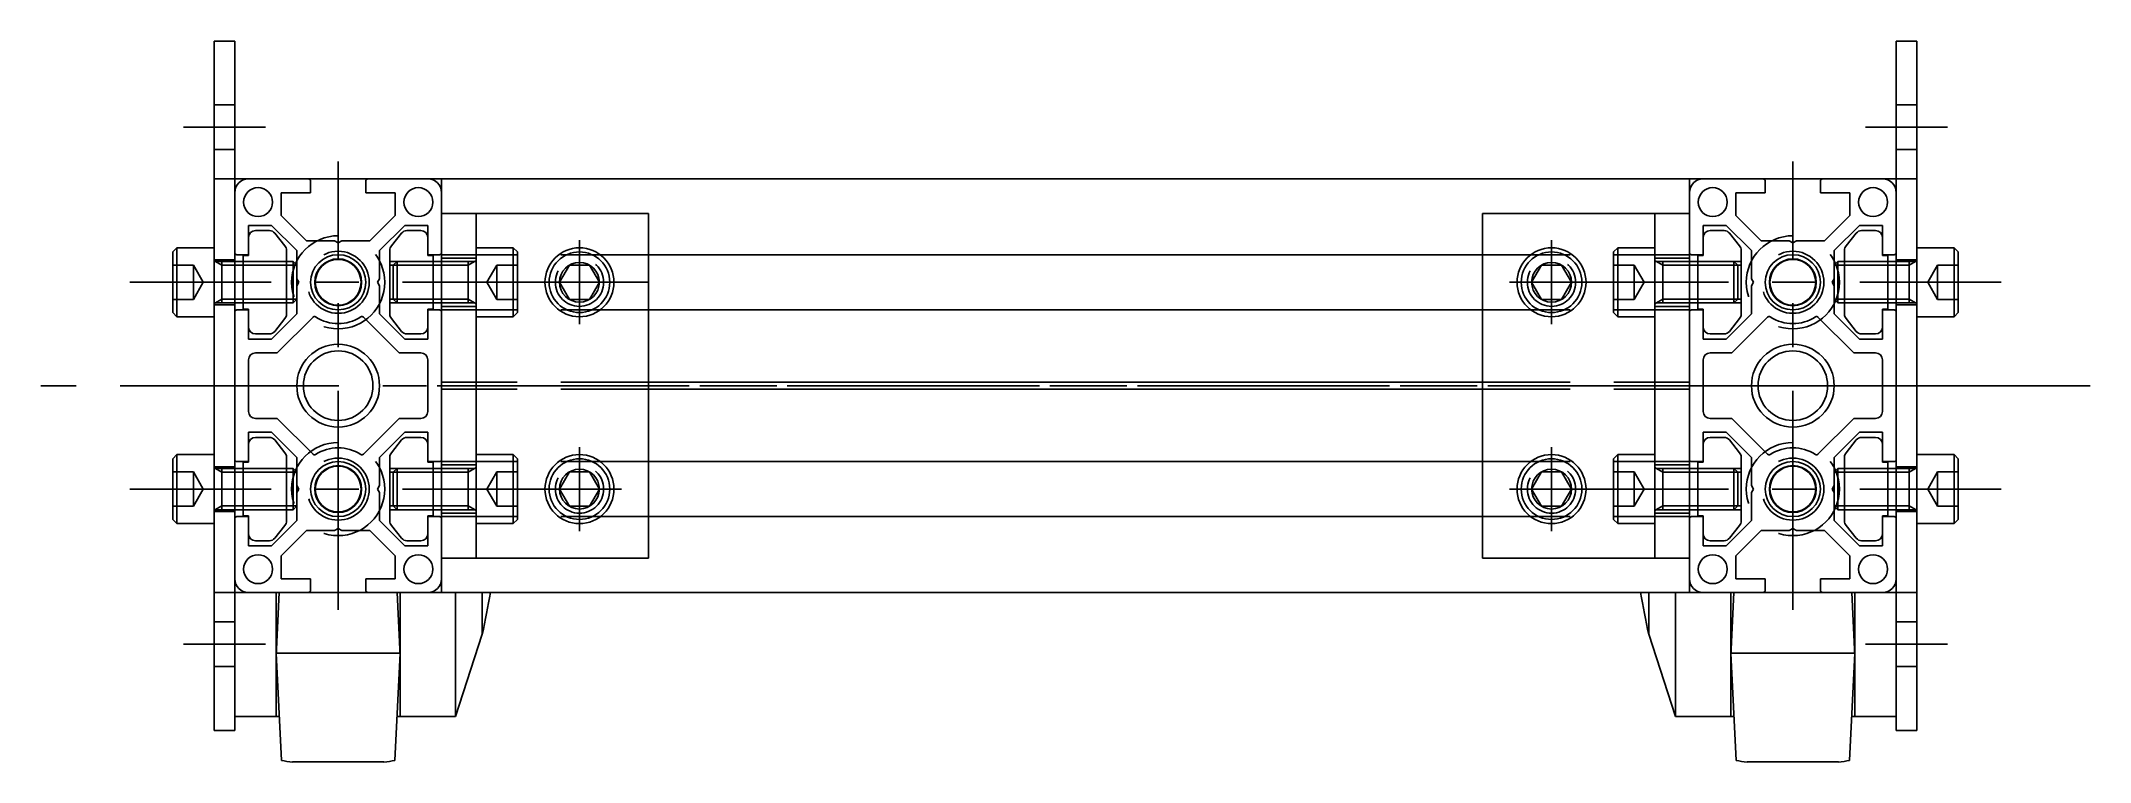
# Model space of a CAD drawing. Extents: x -197 to 907, y -103 to 1134.
# Drawn here: x -43.1 to 254.1, y 1029 to 1133.6 of the extents above; entities that cross this region are included whole.
import ezdxf

# ---------------------------------------------------------------- set-up
doc = ezdxf.new("R2010")
doc.units = 0
doc.linetypes.add('CENTER', pattern=[50.8, 31.75, -6.35, 6.35, -6.35])
doc.linetypes.add('DASHED', pattern=[19.05, 12.7, -6.35])
doc.layers.get('0').update_dxf_attribs({"linetype": 'CONTINUOUS'})
doc.layers.add('CENTER', color=1, linetype='CENTER')

msp = doc.modelspace()

# ---------------------------------------------------------------- linework, layer by layer
at = {"color": 7, "linetype": 'CONTINUOUS'}
for p, q in [((-18, 1133.56), (-15, 1133.56)), ((-18, 1133.56), (-18, 1033.56)), ((-15, 1133.56), (-15, 1033.56)), ((229, 1133.56), (226, 1133.56)), ((226, 1133.56), (226, 1033.56)), ((229, 1133.56), (229, 1033.56)), ((-15, 1113.56), (-18, 1113.56)), ((226, 1113.56), (-15, 1113.56)), ((-4, 1111.56), (-4, 1113.26)), ((4, 1111.56), (4, 1113.26)), ((15, 1053.56), (15, 1113.56)), ((196, 1053.56), (196, 1113.56)), ((207, 1111.56), (207, 1113.26)), ((215, 1111.56), (215, 1113.26)), ((226, 1113.56), (229, 1113.56)), ((-8.25, 1111.56), (-4, 1111.56)), ((-8.25, 1108.23), (-8.25, 1111.56)), ((8.25, 1111.56), (4, 1111.56)), ((8.25, 1108.23), (8.25, 1111.56)), ((202.75, 1111.56), (207, 1111.56)), ((202.75, 1108.23), (202.75, 1111.56)), ((219.25, 1111.56), (215, 1111.56)), ((219.25, 1108.23), (219.25, 1111.56)), ((-13, 1102.56), (-13, 1106.81)), ((-13, 1106.81), (-9.66, 1106.81)), ((-13, 1102.46), (-13, 1106.81)), ((-9.98, 1106.06), (-12, 1106.06)), ((-6, 1103.15), (-9.66, 1106.81)), ((-9.2, 1105.69), (-7.72, 1103.84)), ((-4.59, 1104.56), (-8.25, 1108.23)), ((4.59, 1104.56), (8.25, 1108.23)), ((6, 1103.15), (9.66, 1106.81)), ((7.72, 1103.84), (9.2, 1105.69)), ((9.66, 1106.81), (13, 1106.81)), ((9.98, 1106.06), (12, 1106.06)), ((13, 1102.46), (13, 1106.81)), ((45, 1108.56), (15, 1108.56)), ((20, 1058.56), (20, 1108.56)), ((45, 1058.56), (45, 1108.56)), ((166, 1058.56), (166, 1108.56)), ((166, 1108.56), (196, 1108.56)), ((191, 1058.56), (191, 1108.56)), ((198, 1102.46), (198, 1106.81)), ((201.34, 1106.81), (198, 1106.81)), ((201.02, 1106.06), (199, 1106.06)), ((205, 1103.15), (201.34, 1106.81)), ((203.28, 1103.84), (201.8, 1105.69)), ((206.41, 1104.56), (202.75, 1108.23)), ((215.59, 1104.56), (219.25, 1108.23)), ((217, 1103.15), (220.66, 1106.81)), ((220.2, 1105.69), (218.72, 1103.84)), ((224, 1106.81), (220.66, 1106.81)), ((220.98, 1106.06), (223, 1106.06)), ((224, 1102.56), (224, 1106.81)), ((224, 1102.46), (224, 1106.81)), ((-23.4, 1103.56), (-24, 1102.96)), ((-24, 1094.16), (-24, 1102.96)), ((-23.4, 1093.56), (-23.4, 1103.56)), ((-23.4, 1103.56), (-18, 1103.56)), ((-7.5, 1103.21), (-7.5, 1093.92)), ((-6, 1093.98), (-6, 1103.15)), ((-0.52, 1104.56), (-4.59, 1104.56)), ((0, 1104.26), (-0.52, 1104.56)), ((0, 1104.26), (0.52, 1104.56)), ((4.59, 1104.56), (0.52, 1104.56)), ((6, 1099.08), (6, 1103.15)), ((7.5, 1093.92), (7.5, 1103.21)), ((25.4, 1103.56), (20, 1103.56)), ((25.4, 1103.56), (25.4, 1093.56)), ((25.4, 1103.56), (26, 1102.96)), ((26, 1102.96), (26, 1094.16)), ((185.6, 1103.56), (185, 1102.96)), ((185, 1102.96), (185, 1094.16)), ((185.6, 1103.56), (185.6, 1093.56)), ((185.6, 1103.56), (191, 1103.56)), ((203.5, 1093.92), (203.5, 1103.21)), ((205, 1099.08), (205, 1103.15)), ((206.41, 1104.56), (210.48, 1104.56)), ((211, 1104.26), (210.48, 1104.56)), ((211, 1104.26), (211.52, 1104.56)), ((211.52, 1104.56), (215.59, 1104.56)), ((217, 1093.98), (217, 1103.15)), ((218.5, 1103.21), (218.5, 1093.92)), ((234.4, 1103.56), (229, 1103.56)), ((234.4, 1093.56), (234.4, 1103.56)), ((234.4, 1103.56), (235, 1102.96)), ((235, 1094.16), (235, 1102.96)), ((-13.8, 1101.56), (-15, 1101.56)), ((-13, 1102.56), (-14.7, 1102.56)), ((-13.8, 1102.46), (-13.8, 1094.66)), ((-13, 1102.46), (-13.8, 1102.46)), ((-7.5, 1101.56), (-6.54, 1101.56)), ((-6.54, 1101.56), (-6.54, 1095.56)), ((-6, 1101.02), (-6.54, 1101.56)), ((14.7, 1102.56), (13, 1102.56)), ((13, 1102.46), (13.8, 1102.46)), ((13.8, 1094.66), (13.8, 1102.46)), ((15, 1101.56), (13.8, 1101.56)), ((32.11, 1098.56), (33.56, 1101.06)), ((33.56, 1101.06), (36.44, 1101.06)), ((36.44, 1101.06), (37.89, 1098.56)), ((166, 1102.56), (45, 1102.56)), ((174.56, 1101.06), (173.11, 1098.56)), ((177.44, 1101.06), (174.56, 1101.06)), ((178.89, 1098.56), (177.44, 1101.06)), ((196, 1101.56), (197.2, 1101.56)), ((196.3, 1102.56), (198, 1102.56)), ((197.2, 1094.66), (197.2, 1102.46)), ((198, 1102.46), (197.2, 1102.46)), ((217, 1101.02), (217.54, 1101.56)), ((217.54, 1101.56), (217.54, 1095.56)), ((218.5, 1101.56), (217.54, 1101.56)), ((224, 1102.56), (225.7, 1102.56)), ((224, 1102.46), (224.8, 1102.46)), ((224.8, 1102.46), (224.8, 1094.66)), ((224.8, 1101.56), (226, 1101.56)), ((-5.7, 1098.56), (-6, 1099.08)), ((-5.7, 1098.56), (-6, 1098.05)), ((5.7, 1098.56), (6, 1099.08)), ((5.7, 1098.56), (6, 1098.05)), ((6, 1093.98), (6, 1098.05)), ((33.56, 1096.06), (32.11, 1098.56)), ((37.89, 1098.56), (36.44, 1096.06)), ((173.11, 1098.56), (174.56, 1096.06)), ((177.44, 1096.06), (178.89, 1098.56)), ((205.3, 1098.56), (205, 1099.08)), ((205.3, 1098.56), (205, 1098.05)), ((205, 1093.98), (205, 1098.05)), ((216.7, 1098.56), (217, 1099.08)), ((216.7, 1098.56), (217, 1098.05)), ((-23.4, 1093.56), (-24, 1094.16)), ((-15, 1095.56), (-13.8, 1095.56)), ((-13, 1094.56), (-14.7, 1094.56)), ((-13, 1094.66), (-13.8, 1094.66)), ((-13, 1094.66), (-13, 1090.31)), ((-13, 1090.31), (-13, 1094.56)), ((-6, 1093.98), (-9.66, 1090.31)), ((-7.5, 1095.56), (-6.54, 1095.56)), ((-6, 1096.11), (-6.54, 1095.56)), ((6, 1093.98), (9.66, 1090.31)), ((13, 1090.31), (13, 1094.66)), ((13, 1094.66), (13.8, 1094.66)), ((14.7, 1094.56), (13, 1094.56)), ((15, 1095.56), (13.8, 1095.56)), ((25.4, 1093.56), (26, 1094.16)), ((36.44, 1096.06), (33.56, 1096.06)), ((45, 1094.56), (166, 1094.56)), ((174.56, 1096.06), (177.44, 1096.06)), ((185.6, 1093.56), (185, 1094.16)), ((196, 1095.56), (197.2, 1095.56)), ((196.3, 1094.56), (198, 1094.56)), ((198, 1094.66), (197.2, 1094.66)), ((198, 1090.31), (198, 1094.66)), ((205, 1093.98), (201.34, 1090.31)), ((217, 1096.11), (217.54, 1095.56)), ((217, 1093.98), (220.66, 1090.31)), ((218.5, 1095.56), (217.54, 1095.56)), ((224, 1094.66), (224, 1090.31)), ((224, 1094.66), (224.8, 1094.66)), ((224, 1090.31), (224, 1094.56)), ((224, 1094.56), (225.7, 1094.56)), ((226, 1095.56), (224.8, 1095.56)), ((234.4, 1093.56), (235, 1094.16)), ((-23.4, 1093.56), (-18, 1093.56)), ((-9.98, 1091.06), (-12, 1091.06)), ((-7.72, 1093.29), (-9.2, 1091.44)), ((-3.65, 1093.5), (-8.84, 1088.31)), ((3.65, 1093.5), (8.84, 1088.31)), ((9.2, 1091.44), (7.72, 1093.29)), ((9.98, 1091.06), (12, 1091.06)), ((25.4, 1093.56), (20, 1093.56)), ((185.6, 1093.56), (191, 1093.56)), ((201.02, 1091.06), (199, 1091.06)), ((201.8, 1091.44), (203.28, 1093.29)), ((207.35, 1093.5), (202.16, 1088.31)), ((214.65, 1093.5), (219.84, 1088.31)), ((218.72, 1093.29), (220.2, 1091.44)), ((220.98, 1091.06), (223, 1091.06)), ((234.4, 1093.56), (229, 1093.56)), ((-13, 1090.31), (-9.66, 1090.31)), ((-12, 1088.31), (-8.84, 1088.31)), ((8.84, 1088.31), (12, 1088.31)), ((9.66, 1090.31), (13, 1090.31)), ((201.34, 1090.31), (198, 1090.31)), ((202.16, 1088.31), (199, 1088.31)), ((223, 1088.31), (219.84, 1088.31)), ((224, 1090.31), (220.66, 1090.31)), ((-13, 1079.81), (-13, 1087.31)), ((13, 1079.81), (13, 1087.31)), ((198, 1079.81), (198, 1087.31)), ((224, 1079.81), (224, 1087.31)), ((166, 1084.08), (45, 1084.08)), ((166, 1083.05), (45, 1083.05)), ((-13, 1072.46), (-13, 1076.81)), ((-9.66, 1076.81), (-13, 1076.81)), ((-8.84, 1078.81), (-12, 1078.81)), ((-9.98, 1076.06), (-12, 1076.06)), ((-6, 1073.15), (-9.66, 1076.81)), ((-3.65, 1073.63), (-8.84, 1078.81)), ((8.84, 1078.81), (3.65, 1073.63)), ((6, 1073.15), (9.66, 1076.81)), ((12, 1078.81), (8.84, 1078.81)), ((13, 1076.81), (9.66, 1076.81)), ((9.98, 1076.06), (12, 1076.06)), ((13, 1072.46), (13, 1076.81)), ((198, 1072.46), (198, 1076.81)), ((198, 1076.81), (201.34, 1076.81)), ((199, 1078.81), (202.16, 1078.81)), ((201.02, 1076.06), (199, 1076.06)), ((205, 1073.15), (201.34, 1076.81)), ((202.16, 1078.81), (207.35, 1073.63)), ((214.65, 1073.63), (219.84, 1078.81)), ((217, 1073.15), (220.66, 1076.81)), ((219.84, 1078.81), (223, 1078.81)), ((220.66, 1076.81), (224, 1076.81)), ((220.98, 1076.06), (223, 1076.06)), ((224, 1072.46), (224, 1076.81)), ((-23.4, 1073.56), (-24, 1072.96)), ((-24, 1064.16), (-24, 1072.96)), ((-23.4, 1063.56), (-23.4, 1073.56)), ((-23.4, 1073.56), (-18, 1073.56)), ((-9.2, 1075.69), (-7.72, 1073.84)), ((-7.5, 1073.21), (-7.5, 1063.92)), ((-6, 1073.15), (-6, 1063.98)), ((6, 1073.15), (6, 1069.08)), ((7.5, 1063.92), (7.5, 1073.21)), ((7.72, 1073.84), (9.2, 1075.69)), ((25.4, 1073.56), (20, 1073.56)), ((25.4, 1073.56), (25.4, 1063.56)), ((25.4, 1073.56), (26, 1072.96)), ((26, 1072.96), (26, 1064.16)), ((185.6, 1073.56), (185, 1072.96)), ((185, 1072.96), (185, 1064.16)), ((185.6, 1073.56), (185.6, 1063.56)), ((185.6, 1073.56), (191, 1073.56)), ((203.28, 1073.84), (201.8, 1075.69)), ((203.5, 1063.92), (203.5, 1073.21)), ((205, 1073.15), (205, 1069.08)), ((217, 1073.15), (217, 1063.98)), ((218.5, 1073.21), (218.5, 1063.92)), ((220.2, 1075.69), (218.72, 1073.84)), ((234.4, 1073.56), (229, 1073.56)), ((234.4, 1063.56), (234.4, 1073.56)), ((234.4, 1073.56), (235, 1072.96)), ((235, 1064.16), (235, 1072.96)), ((-13.8, 1071.56), (-15, 1071.56)), ((-14.7, 1072.56), (-13, 1072.56)), ((-13.8, 1072.46), (-13.8, 1064.66)), ((-13, 1072.46), (-13.8, 1072.46)), ((-7.5, 1071.56), (-6.54, 1071.56)), ((-6.54, 1071.56), (-6.54, 1065.56)), ((-6, 1071.02), (-6.54, 1071.56)), ((14.7, 1072.56), (13, 1072.56)), ((13, 1072.46), (13.8, 1072.46)), ((13.8, 1064.66), (13.8, 1072.46)), ((13.8, 1071.56), (15, 1071.56)), ((32.11, 1068.56), (33.56, 1071.06)), ((33.56, 1071.06), (36.44, 1071.06)), ((36.44, 1071.06), (37.89, 1068.56)), ((166, 1072.56), (45, 1072.56)), ((174.56, 1071.06), (173.11, 1068.56)), ((177.44, 1071.06), (174.56, 1071.06)), ((178.89, 1068.56), (177.44, 1071.06)), ((197.2, 1071.56), (196, 1071.56)), ((196.3, 1072.56), (198, 1072.56)), ((197.2, 1064.66), (197.2, 1072.46)), ((198, 1072.46), (197.2, 1072.46)), ((217, 1071.02), (217.54, 1071.56)), ((217.54, 1071.56), (217.54, 1065.56)), ((218.5, 1071.56), (217.54, 1071.56)), ((225.7, 1072.56), (224, 1072.56)), ((224, 1072.46), (224.8, 1072.46)), ((224.8, 1072.46), (224.8, 1064.66)), ((224.8, 1071.56), (226, 1071.56)), ((-5.7, 1068.56), (-6, 1069.08)), ((-5.7, 1068.56), (-6, 1068.05)), ((5.7, 1068.56), (6, 1069.08)), ((5.7, 1068.56), (6, 1068.05)), ((6, 1068.05), (6, 1063.98)), ((33.56, 1066.06), (32.11, 1068.56)), ((37.89, 1068.56), (36.44, 1066.06)), ((173.11, 1068.56), (174.56, 1066.06)), ((177.44, 1066.06), (178.89, 1068.56)), ((205.3, 1068.56), (205, 1069.08)), ((205.3, 1068.56), (205, 1068.05)), ((205, 1068.05), (205, 1063.98)), ((216.7, 1068.56), (217, 1069.08)), ((216.7, 1068.56), (217, 1068.05)), ((-23.4, 1063.56), (-24, 1064.16)), ((-15, 1065.56), (-13.8, 1065.56)), ((-14.7, 1064.56), (-13, 1064.56)), ((-13, 1064.66), (-13.8, 1064.66)), ((-13, 1064.66), (-13, 1060.31)), ((-7.5, 1065.56), (-6.54, 1065.56)), ((-6, 1066.11), (-6.54, 1065.56)), ((13, 1064.66), (13, 1060.31)), ((13, 1064.66), (13.8, 1064.66)), ((14.7, 1064.56), (13, 1064.56)), ((15, 1065.56), (13.8, 1065.56)), ((25.4, 1063.56), (26, 1064.16)), ((36.44, 1066.06), (33.56, 1066.06)), ((45, 1064.56), (166, 1064.56)), ((174.56, 1066.06), (177.44, 1066.06)), ((185.6, 1063.56), (185, 1064.16)), ((196, 1065.56), (197.2, 1065.56)), ((196.3, 1064.56), (198, 1064.56)), ((198, 1064.66), (197.2, 1064.66)), ((198, 1064.66), (198, 1060.31)), ((217, 1066.11), (217.54, 1065.56)), ((218.5, 1065.56), (217.54, 1065.56)), ((224, 1064.66), (224, 1060.31)), ((224, 1064.66), (224.8, 1064.66)), ((225.7, 1064.56), (224, 1064.56)), ((226, 1065.56), (224.8, 1065.56)), ((234.4, 1063.56), (235, 1064.16)), ((-23.4, 1063.56), (-18, 1063.56)), ((-9.98, 1061.06), (-12, 1061.06)), ((-6, 1063.98), (-9.66, 1060.31)), ((-7.72, 1063.29), (-9.2, 1061.44)), ((-4.59, 1062.56), (-8.25, 1058.9)), ((-4.59, 1062.56), (-0.52, 1062.56)), ((0, 1062.86), (-0.52, 1062.56)), ((0, 1062.86), (0.52, 1062.56)), ((4.59, 1062.56), (0.52, 1062.56)), ((8.25, 1058.9), (4.59, 1062.56)), ((9.66, 1060.31), (6, 1063.98)), ((9.2, 1061.44), (7.72, 1063.29)), ((9.98, 1061.06), (12, 1061.06)), ((25.4, 1063.56), (20, 1063.56)), ((185.6, 1063.56), (191, 1063.56)), ((201.02, 1061.06), (199, 1061.06)), ((201.34, 1060.31), (205, 1063.98)), ((201.8, 1061.44), (203.28, 1063.29)), ((202.75, 1058.9), (206.41, 1062.56)), ((206.41, 1062.56), (210.48, 1062.56)), ((211, 1062.86), (210.48, 1062.56)), ((211, 1062.86), (211.52, 1062.56)), ((215.59, 1062.56), (211.52, 1062.56)), ((215.59, 1062.56), (219.25, 1058.9)), ((217, 1063.98), (220.66, 1060.31)), ((218.72, 1063.29), (220.2, 1061.44)), ((220.98, 1061.06), (223, 1061.06)), ((234.4, 1063.56), (229, 1063.56)), ((-9.66, 1060.31), (-13, 1060.31)), ((-8.25, 1055.56), (-8.25, 1058.9)), ((8.25, 1055.56), (8.25, 1058.9)), ((13, 1060.31), (9.66, 1060.31)), ((45, 1058.56), (15, 1058.56)), ((166, 1058.56), (196, 1058.56)), ((198, 1060.31), (201.34, 1060.31)), ((202.75, 1055.56), (202.75, 1058.9)), ((219.25, 1055.56), (219.25, 1058.9)), ((220.66, 1060.31), (224, 1060.31)), ((-8.25, 1055.56), (-4, 1055.56)), ((-4, 1055.56), (-4, 1053.86)), ((8.25, 1055.56), (4, 1055.56)), ((4, 1055.56), (4, 1053.86)), ((202.75, 1055.56), (207, 1055.56)), ((207, 1055.56), (207, 1053.86)), ((219.25, 1055.56), (215, 1055.56)), ((215, 1055.56), (215, 1053.86)), ((-15, 1053.56), (-18, 1053.56)), ((226, 1053.56), (-15, 1053.56)), ((-9, 1035.56), (-9, 1053.56)), ((-9, 1044.32), (-8.54, 1053.56)), ((9, 1044.32), (8.54, 1053.56)), ((9, 1035.56), (9, 1053.56)), ((17, 1035.56), (17, 1053.56)), ((17, 1035.56), (17, 1053.56)), ((20.88, 1047.52), (20.88, 1053.56)), ((190.12, 1047.52), (190.12, 1053.56)), ((194, 1035.56), (194, 1053.56)), ((194, 1035.56), (194, 1053.56)), ((202, 1035.56), (202, 1053.56)), ((202, 1044.32), (202.46, 1053.56)), ((220, 1044.32), (219.54, 1053.56)), ((220, 1035.56), (220, 1053.56)), ((226, 1053.56), (229, 1053.56)), ((20.88, 1047.52), (17, 1035.56)), ((190.12, 1047.52), (194, 1035.56)), ((-9, 1044.78), (9, 1044.78)), ((-9, 1044.78), (-8.23, 1029.18)), ((9, 1044.78), (8.23, 1029.18)), ((220, 1044.78), (202, 1044.78)), ((202, 1044.78), (202.77, 1029.18)), ((220, 1044.78), (219.23, 1029.18)), ((-8.55, 1035.56), (-15, 1035.56)), ((17, 1035.56), (8.55, 1035.56)), ((194, 1035.56), (202.45, 1035.56)), ((219.55, 1035.56), (226, 1035.56)), ((-18, 1033.56), (-15, 1033.56)), ((229, 1033.56), (226, 1033.56)), ((6.64, 1028.97), (-6.64, 1028.97)), ((204.36, 1028.97), (217.64, 1028.97))]:
    msp.add_line(p, q, dxfattribs=at)
at = {"color": 3, "linetype": 'DASHED'}
for p, q in [((-15, 1124.31), (-18, 1124.31)), ((226, 1124.31), (229, 1124.31)), ((-15, 1117.81), (-18, 1117.81)), ((226, 1117.81), (229, 1117.81)), ((-24, 1101.06), (-21, 1101.06)), ((-21, 1101.06), (-19.56, 1098.56)), ((-21, 1101.06), (-21, 1096.06)), ((-18, 1101.81), (-15, 1101.81)), ((-17.87, 1101.6), (-16.88, 1101.02)), ((-17.75, 1101.56), (-15, 1101.56)), ((-16.88, 1095.56), (-16.88, 1101.56)), ((-16.88, 1101.02), (-15, 1101.02)), ((-7.5, 1101.56), (-13.8, 1101.56)), ((-13.8, 1101.02), (-7.5, 1101.02)), ((13.8, 1101.56), (7.5, 1101.56)), ((13.8, 1101.02), (7.5, 1101.02)), ((8, 1101.02), (8.54, 1101.56)), ((8, 1096.11), (8, 1101.02)), ((8.54, 1095.56), (8.54, 1101.56)), ((45, 1102.56), (15, 1102.56)), ((20, 1102.06), (15, 1102.06)), ((19.75, 1101.56), (15, 1101.56)), ((18.88, 1101.02), (15, 1101.02)), ((19.88, 1101.6), (18.88, 1101.02)), ((18.88, 1101.56), (18.88, 1095.56)), ((23, 1101.06), (21.56, 1098.56)), ((26, 1101.06), (23, 1101.06)), ((23, 1096.06), (23, 1101.06)), ((166, 1102.56), (196, 1102.56)), ((185, 1101.06), (188, 1101.06)), ((188, 1101.06), (189.44, 1098.56)), ((188, 1096.06), (188, 1101.06)), ((191, 1102.06), (196, 1102.06)), ((191.13, 1101.6), (192.12, 1101.02)), ((191.25, 1101.56), (196, 1101.56)), ((192.12, 1101.56), (192.12, 1095.56)), ((192.12, 1101.02), (196, 1101.02)), ((197.2, 1101.56), (203.5, 1101.56)), ((197.2, 1101.02), (203.5, 1101.02)), ((202.46, 1095.56), (202.46, 1101.56)), ((203, 1101.02), (202.46, 1101.56)), ((203, 1096.11), (203, 1101.02)), ((218.5, 1101.56), (224.8, 1101.56)), ((224.8, 1101.02), (218.5, 1101.02)), ((229, 1101.81), (226, 1101.81)), ((228.75, 1101.56), (226, 1101.56)), ((227.88, 1101.02), (226, 1101.02)), ((228.88, 1101.6), (227.88, 1101.02)), ((227.88, 1095.56), (227.88, 1101.56)), ((232, 1101.06), (230.56, 1098.56)), ((235, 1101.06), (232, 1101.06)), ((232, 1101.06), (232, 1096.06)), ((-24, 1098.56), (-21, 1098.56)), ((-21, 1096.06), (-19.56, 1098.56)), ((45, 1098.56), (15, 1098.56)), ((23, 1096.06), (21.56, 1098.56)), ((26, 1098.56), (23, 1098.56)), ((185, 1098.56), (188, 1098.56)), ((188, 1096.06), (189.44, 1098.56)), ((232, 1096.06), (230.56, 1098.56)), ((235, 1098.56), (232, 1098.56)), ((-24, 1096.06), (-21, 1096.06)), ((-18, 1095.31), (-15, 1095.31)), ((-17.87, 1095.53), (-16.88, 1096.11)), ((-17.75, 1095.56), (-15, 1095.56)), ((-16.88, 1096.11), (-15, 1096.11)), ((-13.8, 1096.11), (-7.5, 1096.11)), ((-7.5, 1095.56), (-13.8, 1095.56)), ((13.8, 1096.11), (7.5, 1096.11)), ((13.8, 1095.56), (7.5, 1095.56)), ((8, 1096.11), (8.54, 1095.56)), ((18.88, 1096.11), (15, 1096.11)), ((19.75, 1095.56), (15, 1095.56)), ((20, 1095.06), (15, 1095.06)), ((45, 1094.56), (15, 1094.56)), ((19.88, 1095.53), (18.88, 1096.11)), ((26, 1096.06), (23, 1096.06)), ((166, 1094.56), (196, 1094.56)), ((185, 1096.06), (188, 1096.06)), ((191, 1095.06), (196, 1095.06)), ((191.13, 1095.53), (192.12, 1096.11)), ((191.25, 1095.56), (196, 1095.56)), ((192.12, 1096.11), (196, 1096.11)), ((197.2, 1096.11), (203.5, 1096.11)), ((197.2, 1095.56), (203.5, 1095.56)), ((203, 1096.11), (202.46, 1095.56)), ((224.8, 1096.11), (218.5, 1096.11)), ((218.5, 1095.56), (224.8, 1095.56)), ((227.88, 1096.11), (226, 1096.11)), ((228.75, 1095.56), (226, 1095.56)), ((229, 1095.31), (226, 1095.31)), ((228.88, 1095.53), (227.88, 1096.11)), ((235, 1096.06), (232, 1096.06)), ((45, 1084.08), (15, 1084.08)), ((45, 1083.05), (15, 1083.05)), ((166, 1084.08), (196, 1084.08)), ((166, 1083.05), (196, 1083.05)), ((-24, 1071.06), (-21, 1071.06)), ((-21, 1071.06), (-19.56, 1068.56)), ((-21, 1071.06), (-21, 1066.06)), ((-18, 1071.81), (-15, 1071.81)), ((-17.87, 1071.6), (-16.88, 1071.02)), ((-17.75, 1071.56), (-15, 1071.56)), ((-16.88, 1065.56), (-16.88, 1071.56)), ((-16.88, 1071.02), (-15, 1071.02)), ((-7.5, 1071.56), (-13.8, 1071.56)), ((-13.8, 1071.02), (-7.5, 1071.02)), ((13.8, 1071.56), (7.5, 1071.56)), ((13.8, 1071.02), (7.5, 1071.02)), ((8, 1071.02), (8.54, 1071.56)), ((8, 1066.11), (8, 1071.02)), ((8.54, 1065.56), (8.54, 1071.56)), ((45, 1072.56), (15, 1072.56)), ((20, 1072.06), (15, 1072.06)), ((19.75, 1071.56), (15, 1071.56)), ((18.88, 1071.02), (15, 1071.02)), ((19.88, 1071.6), (18.88, 1071.02)), ((18.88, 1071.56), (18.88, 1065.56)), ((23, 1071.06), (21.56, 1068.56)), ((26, 1071.06), (23, 1071.06)), ((23, 1066.06), (23, 1071.06)), ((166, 1072.56), (196, 1072.56)), ((185, 1071.06), (188, 1071.06)), ((188, 1071.06), (189.44, 1068.56)), ((188, 1066.06), (188, 1071.06)), ((191, 1072.06), (196, 1072.06)), ((191.13, 1071.6), (192.12, 1071.02)), ((191.25, 1071.56), (196, 1071.56)), ((192.12, 1071.56), (192.12, 1065.56)), ((192.12, 1071.02), (196, 1071.02)), ((197.2, 1071.56), (203.5, 1071.56)), ((197.2, 1071.02), (203.5, 1071.02)), ((202.46, 1065.56), (202.46, 1071.56)), ((203, 1071.02), (202.46, 1071.56)), ((203, 1066.11), (203, 1071.02)), ((218.5, 1071.56), (224.8, 1071.56)), ((224.8, 1071.02), (218.5, 1071.02)), ((229, 1071.81), (226, 1071.81)), ((228.75, 1071.56), (226, 1071.56)), ((227.88, 1071.02), (226, 1071.02)), ((228.88, 1071.6), (227.88, 1071.02)), ((227.88, 1065.56), (227.88, 1071.56)), ((232, 1071.06), (230.56, 1068.56)), ((235, 1071.06), (232, 1071.06)), ((232, 1071.06), (232, 1066.06)), ((-24, 1068.56), (-21, 1068.56)), ((-21, 1066.06), (-19.56, 1068.56)), ((23, 1066.06), (21.56, 1068.56)), ((26, 1068.56), (23, 1068.56)), ((185, 1068.56), (188, 1068.56)), ((188, 1066.06), (189.44, 1068.56)), ((232, 1066.06), (230.56, 1068.56)), ((235, 1068.56), (232, 1068.56)), ((-24, 1066.06), (-21, 1066.06)), ((-18, 1065.31), (-15, 1065.31)), ((-17.87, 1065.53), (-16.88, 1066.11)), ((-17.75, 1065.56), (-15, 1065.56)), ((-16.88, 1066.11), (-15, 1066.11)), ((-13.8, 1066.11), (-7.5, 1066.11)), ((-7.5, 1065.56), (-13.8, 1065.56)), ((13.8, 1066.11), (7.5, 1066.11)), ((13.8, 1065.56), (7.5, 1065.56)), ((8, 1066.11), (8.54, 1065.56)), ((18.88, 1066.11), (15, 1066.11)), ((19.75, 1065.56), (15, 1065.56)), ((20, 1065.06), (15, 1065.06)), ((45, 1064.56), (15, 1064.56)), ((19.88, 1065.53), (18.88, 1066.11)), ((26, 1066.06), (23, 1066.06)), ((166, 1064.56), (196, 1064.56)), ((185, 1066.06), (188, 1066.06)), ((191, 1065.06), (196, 1065.06)), ((191.13, 1065.53), (192.12, 1066.11)), ((191.25, 1065.56), (196, 1065.56)), ((192.12, 1066.11), (196, 1066.11)), ((197.2, 1066.11), (203.5, 1066.11)), ((197.2, 1065.56), (203.5, 1065.56)), ((203, 1066.11), (202.46, 1065.56)), ((224.8, 1066.11), (218.5, 1066.11)), ((218.5, 1065.56), (224.8, 1065.56)), ((227.88, 1066.11), (226, 1066.11)), ((228.75, 1065.56), (226, 1065.56)), ((229, 1065.31), (226, 1065.31)), ((228.88, 1065.53), (227.88, 1066.11)), ((235, 1066.06), (232, 1066.06)), ((-15, 1049.31), (-18, 1049.31)), ((226, 1049.31), (229, 1049.31)), ((-15, 1042.81), (-18, 1042.81)), ((226, 1042.81), (229, 1042.81))]:
    msp.add_line(p, q, dxfattribs=at)
at = {"color": 3, "linetype": 'CONTINUOUS'}
for p, q in [((-15, 1101.02), (-13.8, 1101.02)), ((-7.5, 1101.02), (-6, 1101.02)), ((15, 1101.02), (13.8, 1101.02)), ((196, 1101.02), (197.2, 1101.02)), ((218.5, 1101.02), (217, 1101.02)), ((226, 1101.02), (224.8, 1101.02)), ((-13.8, 1096.11), (-15, 1096.11)), ((-7.5, 1096.11), (-6, 1096.11)), ((15, 1096.11), (13.8, 1096.11)), ((196, 1096.11), (197.2, 1096.11)), ((218.5, 1096.11), (217, 1096.11)), ((224.8, 1096.11), (226, 1096.11)), ((-15, 1071.02), (-13.8, 1071.02)), ((-7.5, 1071.02), (-6, 1071.02)), ((15, 1071.02), (13.8, 1071.02)), ((196, 1071.02), (197.2, 1071.02)), ((218.5, 1071.02), (217, 1071.02)), ((226, 1071.02), (224.8, 1071.02)), ((-13.8, 1066.11), (-15, 1066.11)), ((-7.5, 1066.11), (-6, 1066.11)), ((13.8, 1066.11), (15, 1066.11)), ((197.2, 1066.11), (196, 1066.11)), ((218.5, 1066.11), (217, 1066.11)), ((224.8, 1066.11), (226, 1066.11))]:
    msp.add_line(p, q, dxfattribs=at)
at = {"color": 7, "linetype": 'CONTINUOUS'}
for centre, radius in [((-11.62, 1110.19), 2.1), ((11.63, 1110.19), 2.1), ((199.38, 1110.19), 2.1), ((222.63, 1110.19), 2.1), ((35, 1098.56), 5), ((35, 1098.56), 4.4), ((176, 1098.56), 5), ((176, 1098.56), 4.4), ((0, 1098.56), 3.4), ((0, 1098.56), 3.32), ((35, 1098.56), 2.89), ((176, 1098.56), 2.89), ((211, 1098.56), 3.4), ((211, 1098.56), 3.32), ((0, 1083.56), 5.05), ((211, 1083.56), 5.05), ((35, 1068.56), 5), ((35, 1068.56), 4.4), ((176, 1068.56), 5), ((176, 1068.56), 4.4), ((0, 1068.56), 3.4), ((0, 1068.56), 3.32), ((35, 1068.56), 2.89), ((176, 1068.56), 2.89), ((211, 1068.56), 3.4), ((211, 1068.56), 3.32), ((-11.62, 1056.94), 2.1), ((-11.62, 1056.94), 2.1), ((11.63, 1056.94), 2.1), ((199.38, 1056.94), 2.1), ((222.63, 1056.94), 2.1), ((222.63, 1056.94), 2.1)]:
    msp.add_circle(centre, radius, dxfattribs=at)
at = {"color": 3, "linetype": 'DASHED'}
for centre, radius in [((0, 1098.56), 6.75), ((0, 1098.56), 4.5), ((211, 1098.56), 6.75), ((211, 1098.56), 4.5), ((35, 1098.56), 3.5), ((176, 1098.56), 3.5), ((0, 1068.56), 6.75), ((0, 1068.56), 4.5), ((211, 1068.56), 6.75), ((211, 1068.56), 4.5), ((35, 1068.56), 3.5), ((176, 1068.56), 3.5)]:
    msp.add_circle(centre, radius, dxfattribs=at)
at = {"color": 3, "linetype": 'CONTINUOUS'}
for centre, radius in [((0, 1098.56), 4), ((211, 1098.56), 4), ((0, 1083.56), 6), ((211, 1083.56), 6), ((0, 1068.56), 4), ((211, 1068.56), 4)]:
    msp.add_circle(centre, radius, dxfattribs=at)
at = {"color": 7, "linetype": 'CONTINUOUS'}
for centre, radius, start, end in [((-13, 1111.56), 2, 90, 180), ((-4.3, 1113.26), 0.3, 0, 90), ((4.3, 1113.26), 0.3, 90, 180), ((13, 1111.56), 2, 359.9999, 89.9999), ((198, 1111.56), 2, 90.0001, 180.0001), ((206.7, 1113.26), 0.3, 0, 90), ((215.3, 1113.26), 0.3, 90, 180), ((224, 1111.56), 2, 0, 90), ((-12, 1105.06), 1, 90, 180), ((-9.98, 1105.06), 1, 38.6598, 90), ((9.98, 1105.06), 1, 90, 141.3402), ((12, 1105.06), 1, 360, 90), ((199, 1105.06), 1, 90, 180), ((201.02, 1105.06), 1, 38.6598, 90), ((220.98, 1105.06), 1, 90, 141.3402), ((223, 1105.06), 1, 0, 90), ((-14.7, 1102.86), 0.3, 180, 270), ((-8.5, 1103.21), 1, 0, 38.6598), ((8.5, 1103.21), 1, 141.3402, 180), ((14.7, 1102.86), 0.3, 270, 0), ((196.3, 1102.86), 0.3, 180, 270), ((202.5, 1103.21), 1, 0, 38.6598), ((219.5, 1103.21), 1, 141.3402, 180), ((225.7, 1102.86), 0.3, 270, 0), ((-14.7, 1094.26), 0.3, 90, 180), ((-8.5, 1093.92), 1, 321.3402, 0), ((8.5, 1093.92), 1, 180, 218.6598), ((14.7, 1094.26), 0.3, 0, 90), ((196.3, 1094.26), 0.3, 90, 180), ((202.5, 1093.92), 1, 321.3402, 0), ((219.5, 1093.92), 1, 180, 218.6598), ((225.7, 1094.26), 0.3, 0, 90), ((-12, 1092.06), 1, 180, 270), ((-9.98, 1092.06), 1, 270, 321.3402), ((-3.44, 1093.29), 0.3, 56.9085, 135), ((0, 1098.56), 6, 236.9085, 303.0915), ((3.44, 1093.29), 0.3, 45, 123.0915), ((9.98, 1092.06), 1, 218.6598, 270), ((12, 1092.06), 1, 270, 360), ((199, 1092.06), 1, 180, 270), ((201.02, 1092.06), 1, 270, 321.3402), ((207.56, 1093.29), 0.3, 56.9085, 135), ((211, 1098.56), 6, 236.9085, 303.0915), ((214.44, 1093.29), 0.3, 45, 123.0915), ((220.98, 1092.06), 1, 218.6598, 270), ((223, 1092.06), 1, 270, 0), ((-12, 1087.31), 1, 90, 180), ((12, 1087.31), 1, 0, 90), ((199, 1087.31), 1, 90, 180), ((223, 1087.31), 1, 0, 90), ((-12, 1079.81), 1, 180, 270), ((12, 1079.81), 1, 270, 0), ((199, 1079.81), 1, 180, 270), ((223, 1079.81), 1, 270, 0), ((-12, 1075.06), 1, 90, 180), ((-9.98, 1075.06), 1, 38.6598, 90), ((9.98, 1075.06), 1, 90, 141.3402), ((12, 1075.06), 1, 360, 90), ((199, 1075.06), 1, 90, 180), ((201.02, 1075.06), 1, 38.6598, 90), ((220.98, 1075.06), 1, 90, 141.3402), ((223, 1075.06), 1, 0, 90), ((-8.5, 1073.21), 1, 0, 38.6598), ((-3.44, 1073.84), 0.3, 225, 303.0915), ((0, 1068.56), 6, 56.9085, 123.0915), ((3.44, 1073.84), 0.3, 236.9085, 315), ((8.5, 1073.21), 1, 141.3402, 180), ((202.5, 1073.21), 1, 0, 38.6598), ((207.56, 1073.84), 0.3, 225, 303.0915), ((211, 1068.56), 6, 56.9085, 123.0915), ((214.44, 1073.84), 0.3, 236.9085, 315), ((219.5, 1073.21), 1, 141.3402, 180), ((-14.7, 1072.86), 0.3, 180, 270), ((14.7, 1072.86), 0.3, 270, 0), ((196.3, 1072.86), 0.3, 180, 270), ((225.7, 1072.86), 0.3, 270, 0), ((-14.7, 1064.26), 0.3, 90, 180), ((14.7, 1064.26), 0.3, 0, 90), ((196.3, 1064.26), 0.3, 90, 180), ((225.7, 1064.26), 0.3, 0, 90), ((-12, 1062.06), 1, 180, 270), ((-9.98, 1062.06), 1, 270, 321.3402), ((-8.5, 1063.92), 1, 321.3402, 0), ((8.5, 1063.92), 1, 180, 218.6598), ((9.98, 1062.06), 1, 218.6598, 270), ((12, 1062.06), 1, 270, 360), ((199, 1062.06), 1, 180, 270), ((201.02, 1062.06), 1, 270, 321.3402), ((202.5, 1063.92), 1, 321.3402, 0), ((219.5, 1063.92), 1, 180, 218.6598), ((220.98, 1062.06), 1, 218.6598, 270), ((223, 1062.06), 1, 270, 0), ((-13, 1055.56), 2, 180, 270), ((13, 1055.56), 2, 270.0001, 0), ((198, 1055.56), 2, 180, 269.9999), ((224, 1055.56), 2, 270, 360), ((-4.3, 1053.86), 0.3, 270, 0), ((4.3, 1053.86), 0.3, 180, 270), ((-55, 1065.56), 78, 346.6221, 351.1501), ((266, 1065.56), 78, 188.8499, 193.3779), ((206.7, 1053.86), 0.3, 270, 0), ((215.3, 1053.86), 0.3, 180, 270), ((0, 1083.56), 55, 261.3914, 263.0704), ((0, 1083.56), 55, 276.9296, 278.6086), ((211, 1083.56), 55, 261.3914, 263.0704), ((211, 1083.56), 55, 276.9296, 278.6086)]:
    msp.add_arc(centre, radius, start, end, dxfattribs=at)
at = {"color": 3, "linetype": 'DASHED'}
for centre, start, end in [((-17.75, 1101.81), 180, 270), ((19.75, 1101.81), 270, 0), ((191.25, 1101.81), 180, 270), ((228.75, 1101.81), 270, 0), ((-17.75, 1095.31), 90, 180), ((19.75, 1095.31), 0, 90), ((191.25, 1095.31), 90, 180), ((228.75, 1095.31), 0, 90), ((-17.75, 1071.81), 180, 270), ((19.75, 1071.81), 270, 0), ((191.25, 1071.81), 180, 270), ((228.75, 1071.81), 270, 0), ((-17.75, 1065.31), 90, 180), ((19.75, 1065.31), 0, 90), ((191.25, 1065.31), 90, 180), ((228.75, 1065.31), 0, 90)]:
    msp.add_arc(centre, 0.25, start, end, dxfattribs=at)
at = {"layer": 'CENTER', "color": 1, "linetype": 'CENTER'}
for p, q in [((-10.55, 1121.06), (-22.45, 1121.06)), ((221.55, 1121.06), (233.45, 1121.06)), ((0, 1051.06), (0, 1116.06)), ((211, 1051.06), (211, 1116.06)), ((35, 1092.47), (35, 1104.66)), ((176, 1092.47), (176, 1104.66)), ((41.1, 1098.56), (-30.23, 1098.56)), ((169.9, 1098.56), (241.23, 1098.56)), ((254.11, 1083.56), (-43.11, 1083.56)), ((198.5, 1083.56), (7.5, 1083.56)), ((193.5, 1083.56), (254.11, 1083.56)), ((35, 1062.47), (35, 1074.66)), ((176, 1062.47), (176, 1074.66)), ((41.1, 1068.56), (-30.23, 1068.56)), ((169.9, 1068.56), (241.23, 1068.56)), ((-10.55, 1046.06), (-22.45, 1046.06)), ((221.55, 1046.06), (233.45, 1046.06))]:
    msp.add_line(p, q, dxfattribs=at)

doc.saveas('drawing.dxf')
